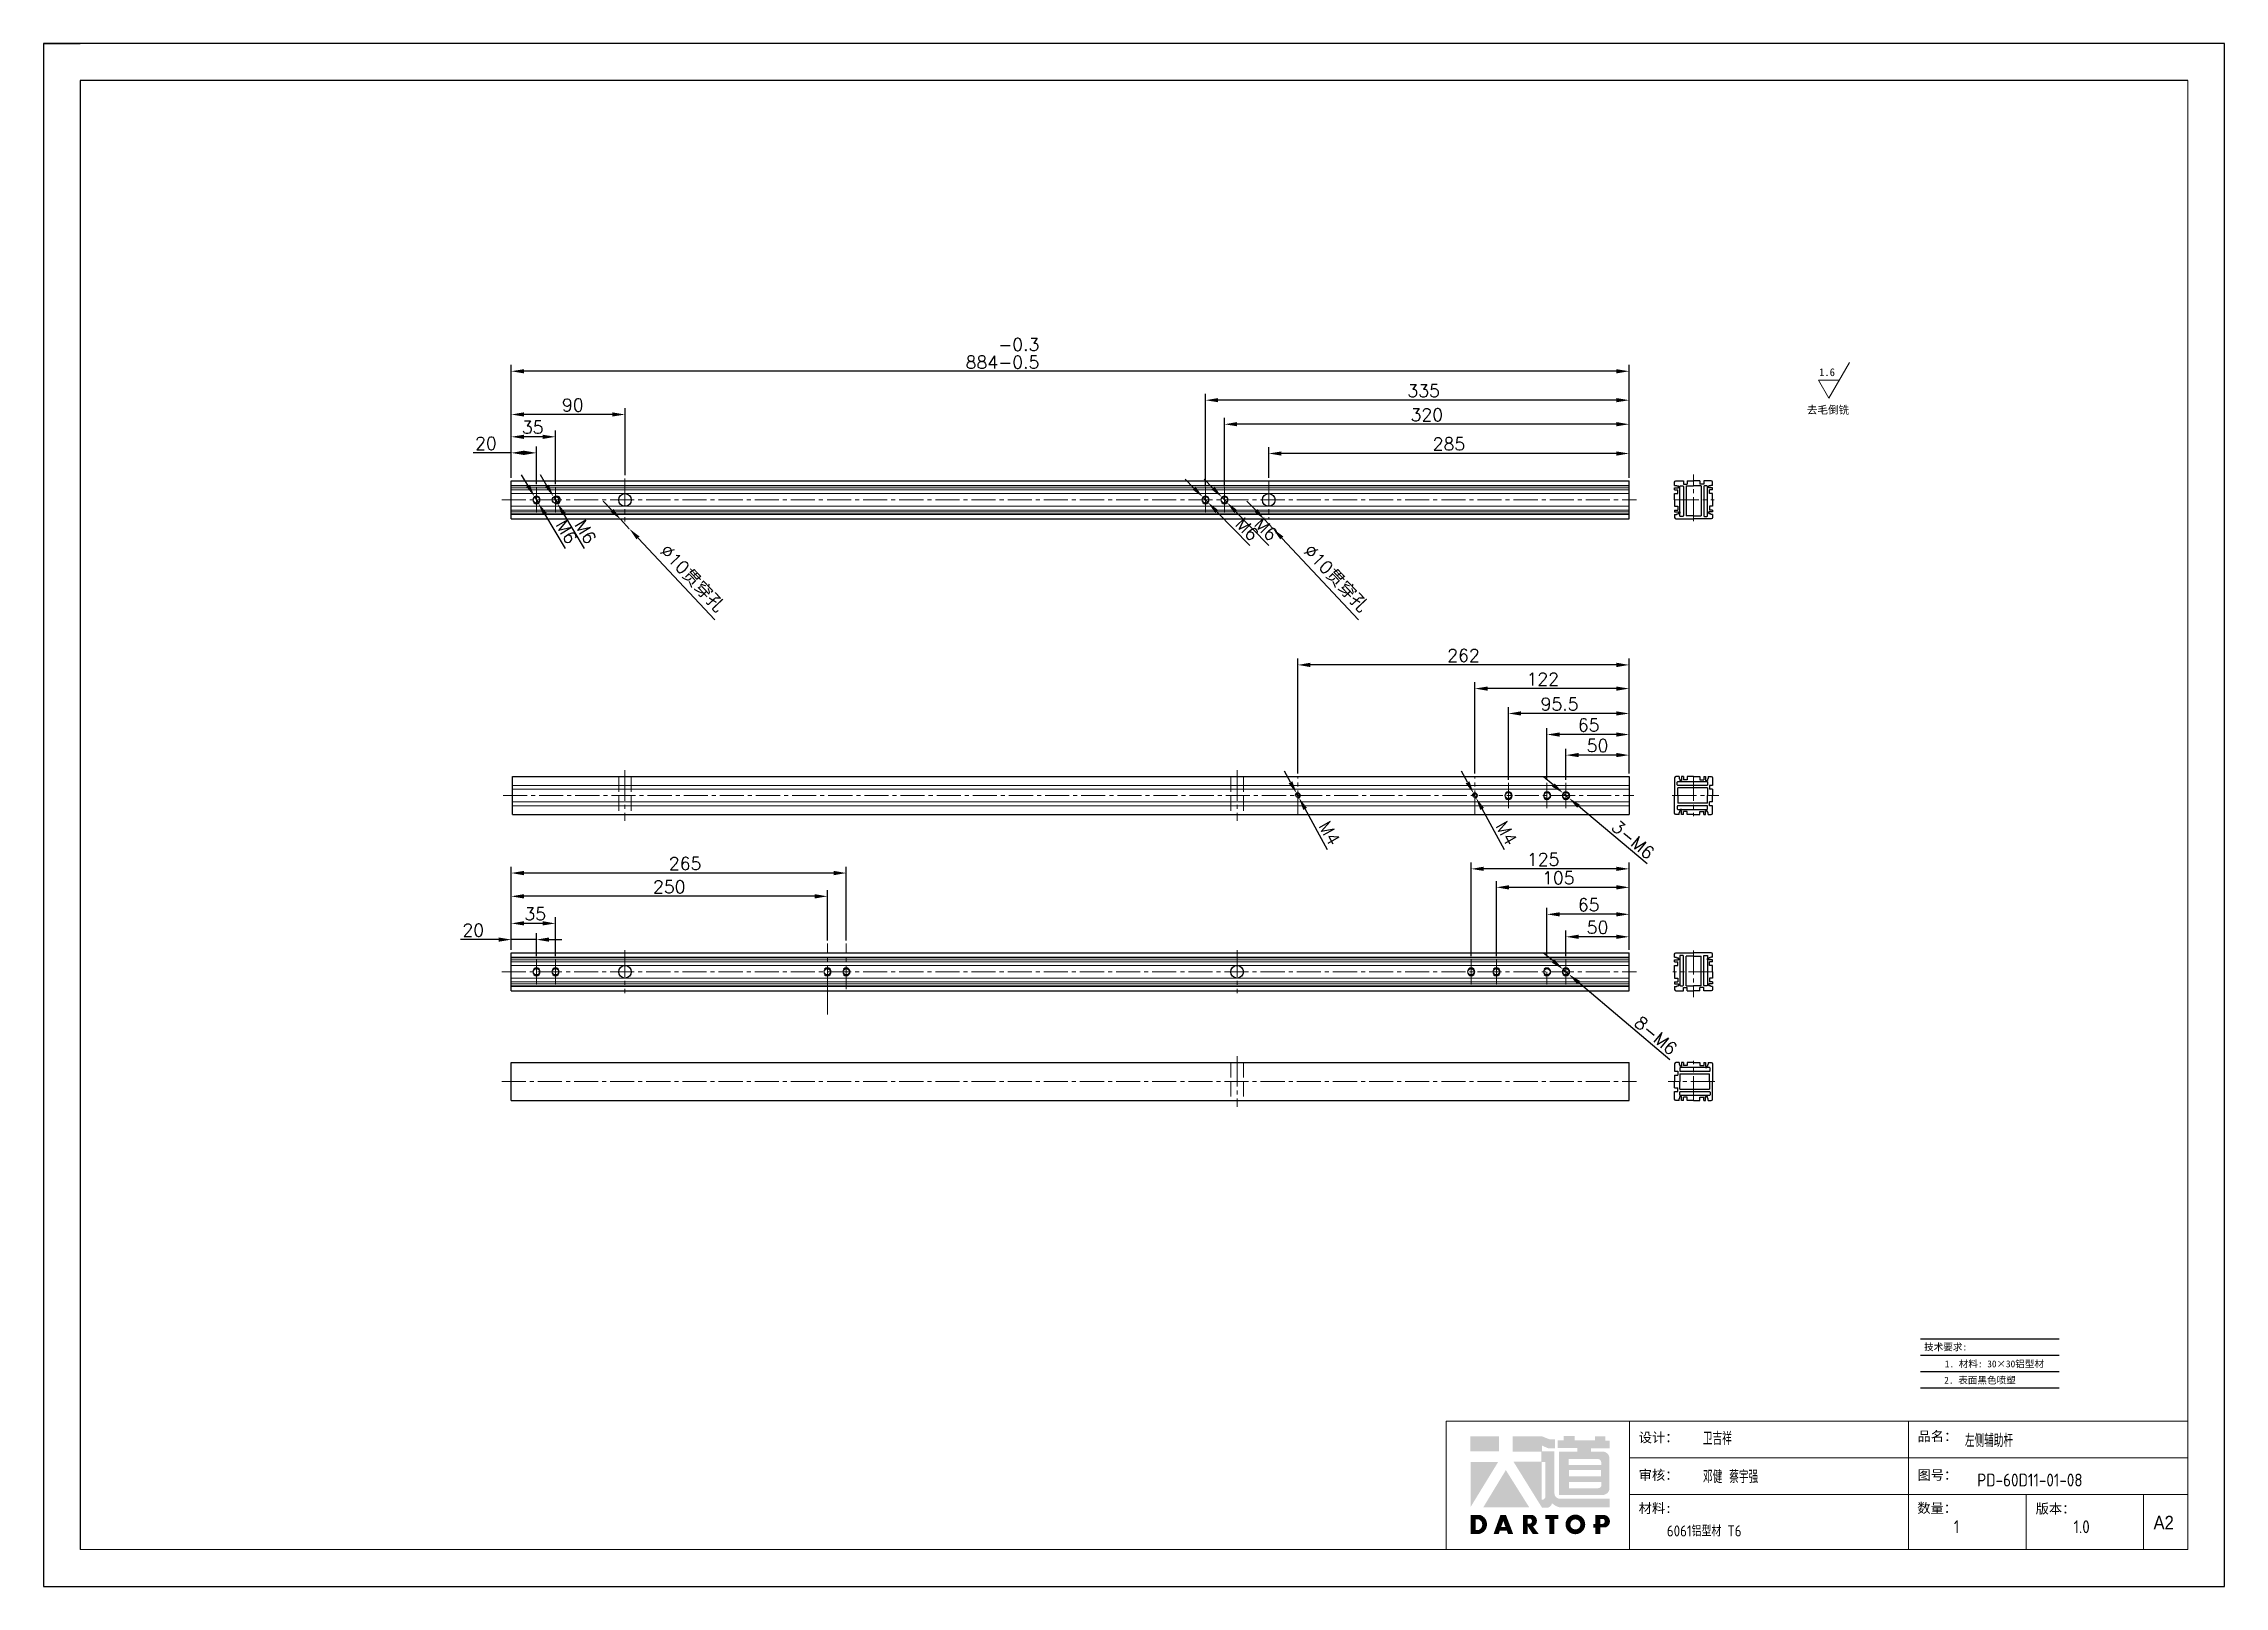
# Model space of a CAD drawing. Header units: millimetres. Extents: x -30327 to 34858, y 4015 to 75103.
# Drawn here: x 6938 to 8662, y 60062 to 61281 of the extents above; entities that cross this region are included whole.
import ezdxf
from ezdxf.enums import TextEntityAlignment as Align

# ---------------------------------------------------------------- set-up
doc = ezdxf.new("R2010")
doc.units = ezdxf.units.MM
doc.linetypes.add('ACAD_ISO02W100', pattern=[15, 12, -3])
doc.linetypes.add('CENTER2', pattern=[28.575, 19.05, -3.175, 3.175, -3.175])
doc.layers.add('A-TITLEBLOCK', color=7, linetype='Continuous', lineweight=18)
doc.layers.add('dim', color=2, linetype='Continuous', lineweight=9)
for name, color, linetype in [('green', 3, 'ACAD_ISO02W100'), ('print', 30, 'Continuous'), ('red', 1, 'CENTER2'), ('yellow', 2, 'Continuous')]:
    doc.layers.add(name, color=color, linetype=linetype)
doc.styles.add('GB', font='GBENOR.SHX', dxfattribs={"bigfont": 'gbcbig.shx'})
doc.styles.add('HZ', font='')
doc.styles.add('SLDTEXTSTYLE0', font='simfang.ttf', dxfattribs={"bigfont": 'bigfont'})
doc.styles.add('SLDTEXTSTYLE1', font='Gothic.ttf', dxfattribs={"width": 0.913})
doc.styles.get("Standard").update_dxf_attribs({"font": 'txt', "bigfont": 'gbcbig.shx'})
doc.styles.get('HZ').set_extended_font_data('SimSun')
doc.dimstyles.new('1-4', dxfattribs={"dimscale": 4, "dimtxt": 2.5, "dimasz": 2.5, "dimexe": 1.25, "dimexo": 0.625, "dimtad": 1, "dimdsep": 46, "dimtxsty": 'Standard', "dimcen": 2.5, "dimadec": 0, "dimazin": 0, "dimtfac": 1, "dimtmove": 0, "dimatfit": 3, "dimfxl": 0, "dimarcsym": 0})

msp = doc.modelspace()

# ---------------------------------------------------------------- texts
at = {"style": 'HZ'}
for s, height, p in [('技术要求:', 5.41769, (8441.8482, 60251.2179)), ('     1. 材料: 30×30铝型材  ', 5.417685, (8474.8919, 60237.8731)), ('    2. 表面黑色喷塑          ', 5.417685, (8480.0978, 60224.9738))]:
    msp.add_text(s, height=height, dxfattribs=at).set_placement(p, align=Align.MIDDLE_CENTER)
at = {"layer": 'yellow', "lineweight": 9, "style": 'HZ'}
for s, p in [('1.6', (8341.8426, 61018.5974)), ('去毛倒铣', (8332.155, 60988.7826))]:
    msp.add_text(s, height=6.12452, dxfattribs=at).set_placement(p)

# ---------------------------------------------------------------- blocks, each defined once
blk = doc.blocks.new('*D612')
at = {"layer": 'Defpoints', "color": 0, "transparency": 16777216}
for p in [(8141.6, 60575.4), (8191.6, 60562.7), (8141.6, 60557.7)]:
    blk.add_point(p, dxfattribs=at)
at = {"layer": 'yellow', "color": 0, "lineweight": -2, "transparency": 16777216}
for p, q in [((8141.6, 60560.2), (8141.6, 60580.4)), ((8191.6, 60565.2), (8191.6, 60580.4)), ((8181.6, 60575.4), (8151.6, 60575.4))]:
    blk.add_line(p, q, dxfattribs=at)
at = {"layer": 'yellow', "color": 0, "transparency": 16777216}
for points in [[(8151.6, 60577.1), (8151.6, 60573.8), (8141.6, 60575.4)], [(8181.6, 60577.1), (8181.6, 60573.8), (8191.6, 60575.4)]]:
    blk.add_solid(points, dxfattribs=at)
at = {"layer": 'yellow', "color": 0, "lineweight": 9, "transparency": 16777216, "insert": (8166.6, 60582.9), "char_height": 10, "attachment_point": 5}
blk.add_mtext('50', dxfattribs=at)
blk = doc.blocks.new('*D613')
at = {"layer": 'Defpoints', "color": 0, "transparency": 16777216}
for p in [(8139.3, 60549.7), (8143.9, 60545.8)]:
    blk.add_point(p, dxfattribs=at)
at = {"layer": 'yellow', "color": 0, "lineweight": -2, "transparency": 16777216}
for p, q in [((8131.7, 60556.1), (8124, 60562.6)), ((8139.3, 60549.7), (8143.9, 60545.8)), ((8223.8, 60478.2), (8151.5, 60539.3))]:
    blk.add_line(p, q, dxfattribs=at)
at = {"layer": 'yellow', "color": 0, "transparency": 16777216}
for points in [[(8132.7, 60557.4), (8130.6, 60554.9), (8139.3, 60549.7)], [(8152.6, 60540.6), (8150.4, 60538.1), (8143.9, 60545.8)]]:
    blk.add_solid(points, dxfattribs=at)
at = {"layer": 'yellow', "color": 0, "lineweight": 9, "transparency": 16777216, "insert": (8212.7, 60497.4), "char_height": 10, "attachment_point": 5, "rotation": 319.7862}
blk.add_mtext('8-M6', dxfattribs=at)
blk = doc.blocks.new('*D614')
at = {"layer": 'Defpoints', "color": 0, "transparency": 16777216}
for p in [(8139.3, 60689), (8143.9, 60685.1)]:
    blk.add_point(p, dxfattribs=at)
at = {"layer": 'yellow', "color": 0, "lineweight": -2, "transparency": 16777216}
for p, q in [((8131.6, 60695.4), (8124, 60701.8)), ((8139.3, 60689), (8143.9, 60685.1)), ((8205.8, 60633.1), (8151.5, 60678.7))]:
    blk.add_line(p, q, dxfattribs=at)
at = {"layer": 'yellow', "color": 0, "transparency": 16777216}
for points in [[(8132.7, 60696.7), (8130.6, 60694.1), (8139.3, 60689)], [(8152.6, 60679.9), (8150.5, 60677.4), (8143.9, 60685.1)]]:
    blk.add_solid(points, dxfattribs=at)
at = {"layer": 'yellow', "color": 0, "lineweight": 9, "transparency": 16777216, "insert": (8194.7, 60652.2), "char_height": 10, "attachment_point": 5, "rotation": 319.9498}
blk.add_mtext('3-M6', dxfattribs=at)
blk = doc.blocks.new('*D615')
at = {"layer": 'Defpoints', "color": 0, "transparency": 16777216}
for p in [(8068.6, 60688.8), (8070.5, 60685.3)]:
    blk.add_point(p, dxfattribs=at)
at = {"layer": 'yellow', "color": 0, "lineweight": -2, "transparency": 16777216}
for p, q in [((8063.8, 60697.5), (8059, 60706.3)), ((8068.6, 60688.8), (8070.5, 60685.3)), ((8093.1, 60644.2), (8075.4, 60676.5))]:
    blk.add_line(p, q, dxfattribs=at)
at = {"layer": 'yellow', "color": 0, "transparency": 16777216}
for points in [[(8065.3, 60698.3), (8062.3, 60696.7), (8068.6, 60688.8)], [(8076.8, 60677.3), (8073.9, 60675.7), (8070.5, 60685.3)]]:
    blk.add_solid(points, dxfattribs=at)
at = {"layer": 'yellow', "color": 0, "lineweight": 9, "transparency": 16777216, "insert": (8094.5, 60657.3), "char_height": 10, "attachment_point": 5, "rotation": 298.7752}
blk.add_mtext('M4', dxfattribs=at)
blk = doc.blocks.new('*D616')
at = {"layer": 'Defpoints', "color": 0, "transparency": 16777216}
for p in [(7869.5, 60922.9), (7873.7, 60918.6)]:
    blk.add_point(p, dxfattribs=at)
at = {"layer": 'yellow', "color": 0, "lineweight": -2, "transparency": 16777216}
for p, q in [((7862.5, 60930), (7855.6, 60937.2)), ((7869.5, 60922.9), (7873.7, 60918.6)), ((7906.6, 60884.6), (7880.6, 60911.4))]:
    blk.add_line(p, q, dxfattribs=at)
at = {"layer": 'yellow', "color": 0, "transparency": 16777216}
for points in [[(7863.7, 60931.2), (7861.3, 60928.9), (7869.5, 60922.9)], [(7881.8, 60912.6), (7879.4, 60910.2), (7873.7, 60918.6)]]:
    blk.add_solid(points, dxfattribs=at)
at = {"layer": 'yellow', "color": 0, "lineweight": 9, "transparency": 16777216, "insert": (7904.5, 60897.6), "char_height": 10, "attachment_point": 5, "rotation": 314.1363}
blk.add_mtext('M6', dxfattribs=at)
blk = doc.blocks.new('*D617')
at = {"layer": 'Defpoints', "color": 0, "transparency": 16777216}
for p in [(7326, 60923.3), (7329.1, 60918.1)]:
    blk.add_point(p, dxfattribs=at)
at = {"layer": 'yellow', "color": 0, "lineweight": -2, "transparency": 16777216}
for p, q in [((7320.9, 60931.9), (7315.8, 60940.5)), ((7326, 60923.3), (7329.1, 60918.1)), ((7350.5, 60882.4), (7334.2, 60909.6))]:
    blk.add_line(p, q, dxfattribs=at)
at = {"layer": 'yellow', "color": 0, "transparency": 16777216}
for points in [[(7322.4, 60932.7), (7319.5, 60931), (7326, 60923.3)], [(7335.7, 60910.4), (7332.8, 60908.7), (7329.1, 60918.1)]]:
    blk.add_solid(points, dxfattribs=at)
at = {"layer": 'yellow', "color": 0, "lineweight": 9, "transparency": 16777216, "insert": (7351.4, 60895.5), "char_height": 10, "attachment_point": 5, "rotation": 300.8139}
blk.add_mtext('M6', dxfattribs=at)
blk = doc.blocks.new('*D618')
at = {"layer": 'Defpoints', "color": 0, "transparency": 16777216}
for p in [(8141.6, 60719), (8191.6, 60702), (8141.6, 60697)]:
    blk.add_point(p, dxfattribs=at)
at = {"layer": 'yellow', "color": 0, "lineweight": -2, "transparency": 16777216}
for p, q in [((8141.6, 60699.5), (8141.6, 60724)), ((8181.6, 60719), (8151.6, 60719)), ((8191.6, 60704.5), (8191.6, 60724))]:
    blk.add_line(p, q, dxfattribs=at)
at = {"layer": 'yellow', "color": 0, "transparency": 16777216}
for points in [[(8151.6, 60720.7), (8151.6, 60717.4), (8141.6, 60719)], [(8181.6, 60720.7), (8181.6, 60717.4), (8191.6, 60719)]]:
    blk.add_solid(points, dxfattribs=at)
at = {"layer": 'yellow', "color": 0, "lineweight": 9, "transparency": 16777216, "insert": (8166.6, 60726.5), "char_height": 10, "attachment_point": 5}
blk.add_mtext('50', dxfattribs=at)
blk = doc.blocks.new('*D619')
at = {"layer": 'Defpoints', "color": 0, "transparency": 16777216}
for p in [(8069.6, 60771.6), (8069.6, 60702), (8191.6, 60702)]:
    blk.add_point(p, dxfattribs=at)
at = {"layer": 'yellow', "color": 0, "lineweight": -2, "transparency": 16777216}
for p, q in [((8069.6, 60704.5), (8069.6, 60776.6)), ((8181.6, 60771.6), (8079.6, 60771.6)), ((8191.6, 60704.5), (8191.6, 60776.6))]:
    blk.add_line(p, q, dxfattribs=at)
at = {"layer": 'yellow', "color": 0, "transparency": 16777216}
for points in [[(8079.6, 60773.2), (8079.6, 60769.9), (8069.6, 60771.6)], [(8181.6, 60773.2), (8181.6, 60769.9), (8191.6, 60771.6)]]:
    blk.add_solid(points, dxfattribs=at)
at = {"layer": 'yellow', "color": 0, "lineweight": 9, "transparency": 16777216, "insert": (8123.3, 60779.1), "char_height": 10, "attachment_point": 5}
blk.add_mtext('122', dxfattribs=at)
blk = doc.blocks.new('*D620')
at = {"layer": 'Defpoints', "color": 0, "transparency": 16777216}
for p in [(7929.6, 60790.3), (7929.6, 60702), (8191.6, 60702)]:
    blk.add_point(p, dxfattribs=at)
at = {"layer": 'yellow', "color": 0, "lineweight": -2, "transparency": 16777216}
for p, q in [((7929.6, 60704.5), (7929.6, 60795.3)), ((8181.6, 60790.3), (7939.6, 60790.3)), ((8191.6, 60704.5), (8191.6, 60795.3))]:
    blk.add_line(p, q, dxfattribs=at)
at = {"layer": 'yellow', "color": 0, "transparency": 16777216}
for points in [[(7939.6, 60792), (7939.6, 60788.6), (7929.6, 60790.3)], [(8181.6, 60792), (8181.6, 60788.6), (8191.6, 60790.3)]]:
    blk.add_solid(points, dxfattribs=at)
at = {"layer": 'yellow', "color": 0, "lineweight": 9, "transparency": 16777216, "insert": (8060.6, 60797.8), "char_height": 10, "attachment_point": 5}
blk.add_mtext('262', dxfattribs=at)
blk = doc.blocks.new('*D621')
at = {"layer": 'Defpoints', "color": 0, "transparency": 16777216}
for p in [(7906.6, 60957.4), (7906.6, 60935.7), (8191.6, 60936.3)]:
    blk.add_point(p, dxfattribs=at)
at = {"layer": 'yellow', "color": 0, "lineweight": -2, "transparency": 16777216}
for p, q in [((7906.6, 60938.2), (7906.6, 60962.4)), ((8191.6, 60938.8), (8191.6, 60962.4)), ((8181.6, 60957.4), (7916.6, 60957.4))]:
    blk.add_line(p, q, dxfattribs=at)
at = {"layer": 'yellow', "color": 0, "transparency": 16777216}
for points in [[(7916.6, 60959), (7916.6, 60955.7), (7906.6, 60957.4)], [(8181.6, 60959), (8181.6, 60955.7), (8191.6, 60957.4)]]:
    blk.add_solid(points, dxfattribs=at)
at = {"layer": 'yellow', "color": 0, "lineweight": 9, "transparency": 16777216, "insert": (8049.1, 60964.9), "char_height": 10, "attachment_point": 5}
blk.add_mtext('285', dxfattribs=at)
blk = doc.blocks.new('*D622')
at = {"layer": 'Defpoints', "color": 0, "transparency": 16777216}
for p in [(7871.6, 60980.5), (7871.6, 60928.7), (8191.6, 60936.3)]:
    blk.add_point(p, dxfattribs=at)
at = {"layer": 'yellow', "color": 0, "lineweight": -2, "transparency": 16777216}
for p, q in [((7871.6, 60931.2), (7871.6, 60985.5)), ((8181.6, 60980.5), (7881.6, 60980.5)), ((8191.6, 60938.8), (8191.6, 60985.5))]:
    blk.add_line(p, q, dxfattribs=at)
at = {"layer": 'yellow', "color": 0, "transparency": 16777216}
for points in [[(7881.6, 60982.2), (7881.6, 60978.9), (7871.6, 60980.5)], [(8181.6, 60982.2), (8181.6, 60978.9), (8191.6, 60980.5)]]:
    blk.add_solid(points, dxfattribs=at)
at = {"layer": 'yellow', "color": 0, "lineweight": 9, "transparency": 16777216, "insert": (8031.6, 60988), "char_height": 10, "attachment_point": 5}
blk.add_mtext('320', dxfattribs=at)
blk = doc.blocks.new('*D623')
at = {"layer": 'Defpoints', "color": 0, "transparency": 16777216}
for p in [(7307.6, 61022.4), (7307.6, 60935.7), (8191.6, 60935.7)]:
    blk.add_point(p, dxfattribs=at)
at = {"layer": 'yellow', "color": 0, "lineweight": -2, "transparency": 16777216}
for p, q in [((7307.6, 60938.2), (7307.6, 61027.4)), ((8191.6, 60938.2), (8191.6, 61027.4)), ((8181.6, 61022.4), (7317.6, 61022.4))]:
    blk.add_line(p, q, dxfattribs=at)
at = {"layer": 'yellow', "color": 0, "transparency": 16777216}
for points in [[(7317.6, 61024), (7317.6, 61020.7), (7307.6, 61022.4)], [(8181.6, 61024), (8181.6, 61020.7), (8191.6, 61022.4)]]:
    blk.add_solid(points, dxfattribs=at)
at = {"layer": 'yellow', "color": 0, "lineweight": 9, "transparency": 16777216, "insert": (7696.1, 61036.5), "char_height": 10, "attachment_point": 5}
blk.add_mtext('884\\S-0.3^ -0.5;', dxfattribs=at)
blk = doc.blocks.new('*D624')
at = {"layer": 'Defpoints', "color": 0, "transparency": 16777216}
for p in [(7307.6, 60957.9), (7307.6, 60935.7), (7327.6, 60930.7)]:
    blk.add_point(p, dxfattribs=at)
at = {"layer": 'yellow', "color": 0, "lineweight": -2, "transparency": 16777216}
for p, q in [((7307.6, 60957.9), (7277.6, 60957.9)), ((7307.6, 60938.2), (7307.6, 60962.9)), ((7327.6, 60933.2), (7327.6, 60962.9))]:
    blk.add_line(p, q, dxfattribs=at)
at = {"layer": 'yellow', "color": 0, "transparency": 16777216}
for points in [[(7317.6, 60959.6), (7317.6, 60956.2), (7307.6, 60957.9)], [(7317.6, 60959.6), (7317.6, 60956.2), (7327.6, 60957.9)]]:
    blk.add_solid(points, dxfattribs=at)
at = {"layer": 'yellow', "color": 0, "lineweight": 9, "transparency": 16777216, "insert": (7287.6, 60965.4), "char_height": 10, "attachment_point": 5}
blk.add_mtext('20', dxfattribs=at)
blk = doc.blocks.new('*D625')
at = {"layer": 'Defpoints', "color": 0, "transparency": 16777216}
for p in [(7307.6, 60988.2), (7307.6, 60937.7), (7397.6, 60937.7)]:
    blk.add_point(p, dxfattribs=at)
at = {"layer": 'yellow', "color": 0, "lineweight": -2, "transparency": 16777216}
for p, q in [((7307.6, 60940.2), (7307.6, 60993.2)), ((7397.6, 60940.2), (7397.6, 60993.2)), ((7387.6, 60988.2), (7317.6, 60988.2))]:
    blk.add_line(p, q, dxfattribs=at)
at = {"layer": 'yellow', "color": 0, "transparency": 16777216}
for points in [[(7317.6, 60989.9), (7317.6, 60986.6), (7307.6, 60988.2)], [(7387.6, 60989.9), (7387.6, 60986.6), (7397.6, 60988.2)]]:
    blk.add_solid(points, dxfattribs=at)
at = {"layer": 'yellow', "color": 0, "lineweight": 9, "transparency": 16777216, "insert": (7356.3, 60995.7), "char_height": 10, "attachment_point": 5}
blk.add_mtext('90', dxfattribs=at)
blk = doc.blocks.new('*D626')
at = {"layer": 'Defpoints', "color": 0, "transparency": 16777216}
for p in [(7307.6, 60573.2), (7307.6, 60562.7), (7327.6, 60557.7)]:
    blk.add_point(p, dxfattribs=at)
at = {"layer": 'yellow', "color": 0, "lineweight": -2, "transparency": 16777216}
for p, q in [((7297.6, 60573.2), (7267.6, 60573.2)), ((7307.6, 60565.2), (7307.6, 60578.2)), ((7327.6, 60573.2), (7307.6, 60573.2)), ((7327.6, 60560.2), (7327.6, 60578.2)), ((7337.6, 60573.2), (7347.6, 60573.2))]:
    blk.add_line(p, q, dxfattribs=at)
at = {"layer": 'yellow', "color": 0, "transparency": 16777216}
for points in [[(7297.6, 60574.9), (7297.6, 60571.5), (7307.6, 60573.2)], [(7337.6, 60574.9), (7337.6, 60571.5), (7327.6, 60573.2)]]:
    blk.add_solid(points, dxfattribs=at)
at = {"layer": 'yellow', "color": 0, "lineweight": 9, "transparency": 16777216, "insert": (7277.6, 60580.7), "char_height": 10, "attachment_point": 5}
blk.add_mtext('20', dxfattribs=at)
blk = doc.blocks.new('*D627')
at = {"layer": 'Defpoints', "color": 0, "transparency": 16777216}
for p in [(7307.6, 60607.4), (7307.6, 60563.4), (7557.6, 60570.1)]:
    blk.add_point(p, dxfattribs=at)
at = {"layer": 'yellow', "color": 0, "lineweight": -2, "transparency": 16777216}
for p, q in [((7307.6, 60565.9), (7307.6, 60612.4)), ((7547.6, 60607.4), (7317.6, 60607.4)), ((7557.6, 60572.6), (7557.6, 60612.4))]:
    blk.add_line(p, q, dxfattribs=at)
at = {"layer": 'yellow', "color": 0, "transparency": 16777216}
for points in [[(7317.6, 60609.1), (7317.6, 60605.7), (7307.6, 60607.4)], [(7547.6, 60609.1), (7547.6, 60605.7), (7557.6, 60607.4)]]:
    blk.add_solid(points, dxfattribs=at)
at = {"layer": 'yellow', "color": 0, "lineweight": 9, "transparency": 16777216, "insert": (7432.6, 60614.9), "char_height": 10, "attachment_point": 5}
blk.add_mtext('250', dxfattribs=at)
blk = doc.blocks.new('*D599')
at = {"layer": 'Defpoints', "color": 0, "transparency": 16777216}
for p in [(7394.2, 60905.2), (7401, 60897.9)]:
    blk.add_point(p, dxfattribs=at)
at = {"layer": 'dim', "color": 0, "lineweight": -2, "transparency": 16777216}
for p, q in [((7387.3, 60912.5), (7380.4, 60919.7)), ((7394.2, 60905.2), (7401, 60897.9)), ((7468.7, 60826), (7407.9, 60890.6))]:
    blk.add_line(p, q, dxfattribs=at)
at = {"layer": 'dim', "color": 0, "transparency": 16777216}
for points in [[(7388.5, 60913.6), (7386.1, 60911.3), (7394.2, 60905.2)], [(7409.1, 60891.8), (7406.7, 60889.5), (7401, 60897.9)]]:
    blk.add_solid(points, dxfattribs=at)
at = {"layer": 'dim', "color": 0, "transparency": 16777216, "insert": (7450.7, 60858.5), "char_height": 10, "attachment_point": 5, "rotation": 313.2914}
blk.add_mtext('∅10{\\fSimSun|b0|i0|c134|p2;贯穿孔}', dxfattribs=at)
blk = doc.blocks.new('*D600')
at = {"layer": 'Defpoints', "color": 0, "transparency": 16777216}
for p in [(7903.2, 60905.2), (7910, 60897.9)]:
    blk.add_point(p, dxfattribs=at)
at = {"layer": 'dim', "color": 0, "lineweight": -2, "transparency": 16777216}
for p, q in [((7896.3, 60912.5), (7889.4, 60919.7)), ((7903.2, 60905.2), (7910, 60897.9)), ((7977.7, 60826), (7916.9, 60890.6))]:
    blk.add_line(p, q, dxfattribs=at)
at = {"layer": 'dim', "color": 0, "transparency": 16777216}
for points in [[(7897.5, 60913.6), (7895.1, 60911.3), (7903.2, 60905.2)], [(7918.1, 60891.8), (7915.7, 60889.5), (7910, 60897.9)]]:
    blk.add_solid(points, dxfattribs=at)
at = {"layer": 'dim', "color": 0, "transparency": 16777216, "insert": (7959.7, 60858.5), "char_height": 10, "attachment_point": 5, "rotation": 313.2914}
blk.add_mtext('∅10{\\fSimSun|b0|i0|c134|p2;贯穿孔}', dxfattribs=at)
blk = doc.blocks.new('*D601')
at = {"layer": 'Defpoints', "color": 0, "transparency": 16777216}
for p in [(7928.6, 60688.8), (7930.5, 60685.3)]:
    blk.add_point(p, dxfattribs=at)
at = {"layer": 'yellow', "color": 0, "lineweight": -2, "transparency": 16777216}
for p, q in [((7923.8, 60697.5), (7919, 60706.3)), ((7928.6, 60688.8), (7930.5, 60685.3)), ((7953.1, 60644.2), (7935.4, 60676.5))]:
    blk.add_line(p, q, dxfattribs=at)
at = {"layer": 'yellow', "color": 0, "transparency": 16777216}
for points in [[(7925.3, 60698.3), (7922.3, 60696.7), (7928.6, 60688.8)], [(7936.8, 60677.3), (7933.9, 60675.7), (7930.5, 60685.3)]]:
    blk.add_solid(points, dxfattribs=at)
at = {"layer": 'yellow', "color": 0, "lineweight": 9, "transparency": 16777216, "insert": (7954.5, 60657.3), "char_height": 10, "attachment_point": 5, "rotation": 298.7752}
blk.add_mtext('M4', dxfattribs=at)
blk = doc.blocks.new('*D602')
at = {"layer": 'Defpoints', "color": 0, "transparency": 16777216}
for p in [(7341, 60923.3), (7344.1, 60918.1)]:
    blk.add_point(p, dxfattribs=at)
at = {"layer": 'yellow', "color": 0, "lineweight": -2, "transparency": 16777216}
for p, q in [((7335.9, 60931.9), (7330.8, 60940.5)), ((7341, 60923.3), (7344.1, 60918.1)), ((7365.5, 60882.4), (7349.2, 60909.6))]:
    blk.add_line(p, q, dxfattribs=at)
at = {"layer": 'yellow', "color": 0, "transparency": 16777216}
for points in [[(7337.4, 60932.7), (7334.5, 60931), (7341, 60923.3)], [(7350.7, 60910.4), (7347.8, 60908.7), (7344.1, 60918.1)]]:
    blk.add_solid(points, dxfattribs=at)
at = {"layer": 'yellow', "color": 0, "lineweight": 9, "transparency": 16777216, "insert": (7366.4, 60895.5), "char_height": 10, "attachment_point": 5, "rotation": 300.8139}
blk.add_mtext('M6', dxfattribs=at)
blk = doc.blocks.new('*D603')
at = {"layer": 'Defpoints', "color": 0, "transparency": 16777216}
for p in [(7307.6, 60970.6), (7307.6, 60935.7), (7342.6, 60930.7)]:
    blk.add_point(p, dxfattribs=at)
at = {"layer": 'yellow', "color": 0, "lineweight": -2, "transparency": 16777216}
for p, q in [((7307.6, 60938.2), (7307.6, 60975.6)), ((7342.6, 60933.2), (7342.6, 60975.6)), ((7332.6, 60970.6), (7317.6, 60970.6))]:
    blk.add_line(p, q, dxfattribs=at)
at = {"layer": 'yellow', "color": 0, "transparency": 16777216}
for points in [[(7317.6, 60972.2), (7317.6, 60968.9), (7307.6, 60970.6)], [(7332.6, 60972.2), (7332.6, 60968.9), (7342.6, 60970.6)]]:
    blk.add_solid(points, dxfattribs=at)
at = {"layer": 'yellow', "color": 0, "lineweight": 9, "transparency": 16777216, "insert": (7324.6, 60978.1), "char_height": 10, "attachment_point": 5}
blk.add_mtext('35', dxfattribs=at)
blk = doc.blocks.new('*D604')
at = {"layer": 'Defpoints', "color": 0, "transparency": 16777216}
for p in [(7854.5, 60922.9), (7858.7, 60918.6)]:
    blk.add_point(p, dxfattribs=at)
at = {"layer": 'yellow', "color": 0, "lineweight": -2, "transparency": 16777216}
for p, q in [((7847.5, 60930), (7840.6, 60937.2)), ((7854.5, 60922.9), (7858.7, 60918.6)), ((7891.6, 60884.6), (7865.6, 60911.4))]:
    blk.add_line(p, q, dxfattribs=at)
at = {"layer": 'yellow', "color": 0, "transparency": 16777216}
for points in [[(7848.7, 60931.2), (7846.3, 60928.9), (7854.5, 60922.9)], [(7866.8, 60912.6), (7864.4, 60910.2), (7858.7, 60918.6)]]:
    blk.add_solid(points, dxfattribs=at)
at = {"layer": 'yellow', "color": 0, "lineweight": 9, "transparency": 16777216, "insert": (7889.5, 60897.6), "char_height": 10, "attachment_point": 5, "rotation": 314.1363}
blk.add_mtext('M6', dxfattribs=at)
blk = doc.blocks.new('*D605')
at = {"layer": 'Defpoints', "color": 0, "transparency": 16777216}
for p in [(7856.6, 60999.5), (7856.6, 60928.7), (8191.6, 60936.3)]:
    blk.add_point(p, dxfattribs=at)
at = {"layer": 'yellow', "color": 0, "lineweight": -2, "transparency": 16777216}
for p, q in [((7856.6, 60931.2), (7856.6, 61004.5)), ((8181.6, 60999.5), (7866.6, 60999.5)), ((8191.6, 60938.8), (8191.6, 61004.5))]:
    blk.add_line(p, q, dxfattribs=at)
at = {"layer": 'yellow', "color": 0, "transparency": 16777216}
for points in [[(7866.6, 61001.2), (7866.6, 60997.9), (7856.6, 60999.5)], [(8181.6, 61001.2), (8181.6, 60997.9), (8191.6, 60999.5)]]:
    blk.add_solid(points, dxfattribs=at)
at = {"layer": 'yellow', "color": 0, "lineweight": 9, "transparency": 16777216, "insert": (8029.1, 61007), "char_height": 10, "attachment_point": 5}
blk.add_mtext('335', dxfattribs=at)
blk = doc.blocks.new('*D606')
at = {"layer": 'Defpoints', "color": 0, "transparency": 16777216}
for p in [(8126.6, 60593.2), (8191.6, 60562.7), (8126.6, 60557.7)]:
    blk.add_point(p, dxfattribs=at)
at = {"layer": 'yellow', "color": 0, "lineweight": -2, "transparency": 16777216}
for p, q in [((8126.6, 60560.2), (8126.6, 60598.2)), ((8191.6, 60565.2), (8191.6, 60598.2)), ((8181.6, 60593.2), (8136.6, 60593.2))]:
    blk.add_line(p, q, dxfattribs=at)
at = {"layer": 'yellow', "color": 0, "transparency": 16777216}
for points in [[(8136.6, 60594.8), (8136.6, 60591.5), (8126.6, 60593.2)], [(8181.6, 60594.8), (8181.6, 60591.5), (8191.6, 60593.2)]]:
    blk.add_solid(points, dxfattribs=at)
at = {"layer": 'yellow', "color": 0, "lineweight": 9, "transparency": 16777216, "insert": (8159.6, 60600.7), "char_height": 10, "attachment_point": 5}
blk.add_mtext('65', dxfattribs=at)
blk = doc.blocks.new('*D607')
at = {"layer": 'Defpoints', "color": 0, "transparency": 16777216}
for p in [(7307.6, 60586), (7307.6, 60562.7), (7342.6, 60557.7)]:
    blk.add_point(p, dxfattribs=at)
at = {"layer": 'yellow', "color": 0, "lineweight": -2, "transparency": 16777216}
for p, q in [((7307.6, 60565.2), (7307.6, 60591)), ((7332.6, 60586), (7317.6, 60586)), ((7342.6, 60560.2), (7342.6, 60591))]:
    blk.add_line(p, q, dxfattribs=at)
at = {"layer": 'yellow', "color": 0, "transparency": 16777216}
for points in [[(7317.6, 60587.7), (7317.6, 60584.4), (7307.6, 60586)], [(7332.6, 60587.7), (7332.6, 60584.4), (7342.6, 60586)]]:
    blk.add_solid(points, dxfattribs=at)
at = {"layer": 'yellow', "color": 0, "lineweight": 9, "transparency": 16777216, "insert": (7326.6, 60593.5), "char_height": 10, "attachment_point": 5}
blk.add_mtext('35', dxfattribs=at)
blk = doc.blocks.new('*D608')
at = {"layer": 'Defpoints', "color": 0, "transparency": 16777216}
for p in [(7307.6, 60625.8), (7307.6, 60563.4), (7572.6, 60570.1)]:
    blk.add_point(p, dxfattribs=at)
at = {"layer": 'yellow', "color": 0, "lineweight": -2, "transparency": 16777216}
for p, q in [((7307.6, 60565.9), (7307.6, 60630.8)), ((7572.6, 60572.6), (7572.6, 60630.8)), ((7562.6, 60625.8), (7317.6, 60625.8))]:
    blk.add_line(p, q, dxfattribs=at)
at = {"layer": 'yellow', "color": 0, "transparency": 16777216}
for points in [[(7317.6, 60627.5), (7317.6, 60624.1), (7307.6, 60625.8)], [(7562.6, 60627.5), (7562.6, 60624.1), (7572.6, 60625.8)]]:
    blk.add_solid(points, dxfattribs=at)
at = {"layer": 'yellow', "color": 0, "lineweight": 9, "transparency": 16777216, "insert": (7445.1, 60633.3), "char_height": 10, "attachment_point": 5}
blk.add_mtext('265', dxfattribs=at)
blk = doc.blocks.new('*D609')
at = {"layer": 'Defpoints', "color": 0, "transparency": 16777216}
for p in [(8126.6, 60735.3), (8191.6, 60702), (8126.6, 60697)]:
    blk.add_point(p, dxfattribs=at)
at = {"layer": 'yellow', "color": 0, "lineweight": -2, "transparency": 16777216}
for p, q in [((8126.6, 60699.5), (8126.6, 60740.3)), ((8181.6, 60735.3), (8136.6, 60735.3)), ((8191.6, 60704.5), (8191.6, 60740.3))]:
    blk.add_line(p, q, dxfattribs=at)
at = {"layer": 'yellow', "color": 0, "transparency": 16777216}
for points in [[(8136.6, 60736.9), (8136.6, 60733.6), (8126.6, 60735.3)], [(8181.6, 60736.9), (8181.6, 60733.6), (8191.6, 60735.3)]]:
    blk.add_solid(points, dxfattribs=at)
at = {"layer": 'yellow', "color": 0, "lineweight": 9, "transparency": 16777216, "insert": (8159.6, 60742.8), "char_height": 10, "attachment_point": 5}
blk.add_mtext('65', dxfattribs=at)
blk = doc.blocks.new('*D610')
at = {"layer": 'Defpoints', "color": 0, "transparency": 16777216}
for p in [(8086.6, 60614.5), (8191.6, 60565.2), (8086.6, 60557.7)]:
    blk.add_point(p, dxfattribs=at)
at = {"layer": 'yellow', "color": 0, "lineweight": -2, "transparency": 16777216}
for p, q in [((8086.6, 60560.2), (8086.6, 60619.5)), ((8181.6, 60614.5), (8096.6, 60614.5)), ((8191.6, 60567.7), (8191.6, 60619.5))]:
    blk.add_line(p, q, dxfattribs=at)
at = {"layer": 'yellow', "color": 0, "transparency": 16777216}
for points in [[(8096.6, 60616.2), (8096.6, 60612.8), (8086.6, 60614.5)], [(8181.6, 60616.2), (8181.6, 60612.8), (8191.6, 60614.5)]]:
    blk.add_solid(points, dxfattribs=at)
at = {"layer": 'yellow', "color": 0, "lineweight": 9, "transparency": 16777216, "insert": (8135.6, 60622), "char_height": 10, "attachment_point": 5}
blk.add_mtext('105', dxfattribs=at)
blk = doc.blocks.new('*D611')
at = {"layer": 'Defpoints', "color": 0, "transparency": 16777216}
for p in [(8066.6, 60629.1), (8191.6, 60562.7), (8066.6, 60557.7)]:
    blk.add_point(p, dxfattribs=at)
at = {"layer": 'yellow', "color": 0, "lineweight": -2, "transparency": 16777216}
for p, q in [((8066.6, 60560.2), (8066.6, 60634.1)), ((8191.6, 60565.2), (8191.6, 60634.1)), ((8181.6, 60629.1), (8076.6, 60629.1))]:
    blk.add_line(p, q, dxfattribs=at)
at = {"layer": 'yellow', "color": 0, "transparency": 16777216}
for points in [[(8076.6, 60630.8), (8076.6, 60627.5), (8066.6, 60629.1)], [(8181.6, 60630.8), (8181.6, 60627.5), (8191.6, 60629.1)]]:
    blk.add_solid(points, dxfattribs=at)
at = {"layer": 'yellow', "color": 0, "lineweight": 9, "transparency": 16777216, "insert": (8123.6, 60636.6), "char_height": 10, "attachment_point": 5}
blk.add_mtext('125', dxfattribs=at)
blk = doc.blocks.new('*D1057')
at = {"layer": 'Defpoints', "color": 0, "transparency": 16777216}
for p in [(8096.1, 60751.9), (8191.6, 60702), (8096.1, 60697)]:
    blk.add_point(p, dxfattribs=at)
at = {"layer": 'yellow', "color": 0, "lineweight": -2, "transparency": 16777216}
for p, q in [((8096.1, 60699.5), (8096.1, 60756.9)), ((8181.6, 60751.9), (8106.1, 60751.9)), ((8191.6, 60704.5), (8191.6, 60756.9))]:
    blk.add_line(p, q, dxfattribs=at)
at = {"layer": 'yellow', "color": 0, "transparency": 16777216}
for points in [[(8106.1, 60753.6), (8106.1, 60750.3), (8096.1, 60751.9)], [(8181.6, 60753.6), (8181.6, 60750.3), (8191.6, 60751.9)]]:
    blk.add_solid(points, dxfattribs=at)
at = {"layer": 'yellow', "color": 0, "lineweight": 9, "transparency": 16777216, "insert": (8136.6, 60759.4), "char_height": 10, "attachment_point": 5}
blk.add_mtext('95.5', dxfattribs=at)
blk = doc.blocks.new('Dartop Logo')
at = {"true_color": 0xc40018}
h = blk.add_hatch(color=12, dxfattribs=at)
h.set_gradient(color1=(196, 0, 24), color2=(196, 0, 24), tint=1)
h.paths.add_polyline_path([(30.39, -3.87), (33.08, -5.04), (35.99, -5.04), (35.99, -1.19), (33.59, -1.19), (30.46, 0.05), (17.94, 0.05), (17.94, -6.46), (30.12, -6.46), (30.12, -6.59), (30.12, -10.75), (18.31, -10.75), (30.46, -30.31), (32.87, -30.31, 0.279375), (34.63, -28.6), (34.63, -28.51), (34.84, -28.51, 0.143145), (38.15, -30.2), (59.27, -30.2), (59.27, -26.49), (38.06, -26.49, -0.414214), (35.75, -24.18), (35.75, -6.26), (30.39, -6.26)])
h.paths.add_polyline_path([(30.25, -10.84), (31.8, -10.84), (31.8, -26.02, -0.088936), (30.9, -26.94), (30.24, -26.94)], flags=16)
h = blk.add_hatch(color=12, dxfattribs=at)
h.set_gradient(color1=(196, 0, 24), color2=(196, 0, 24), tint=1)
h.paths.add_polyline_path([(59.24, -1.73), (57.36, -1.73), (57.36, 0.06), (53.06, 0.06), (53.06, -1.64), (44.29, -1.64), (44.29, 0.15), (39.7, 0.15), (39.7, -1.67), (37.16, -1.67), (37.16, -4.97), (45.54, -4.97), (45.54, -6.42), (37.73, -6.42), (37.73, -24.88), (56.26, -24.88, 0.414214), (59.15, -21.99), (59.15, -9.35, 0.414214), (56.26, -6.46), (51.36, -6.46), (51.36, -5.03), (59.24, -5.03)])
h.paths.add_polyline_path([(54.21, -9.59, -0.414214), (55.66, -11.04), (55.66, -12.1), (41.79, -12.1), (41.79, -9.59)], flags=16)
h.paths.add_polyline_path([(55.57, -14.33), (55.57, -17.01), (41.88, -17.01), (41.88, -14.33)], flags=16)
h.paths.add_polyline_path([(55.75, -19.43), (55.75, -20.57, -0.414214), (54.3, -22.02), (41.88, -22.02), (41.88, -19.43)], flags=16)
h = blk.add_hatch(color=12, dxfattribs=at)
h.set_gradient(color1=(196, 0, 24), color2=(196, 0, 24), tint=1)
h.paths.add_polyline_path([(12.18, 0), (0, 0), (0, -6.37), (12.18, -6.37)])
h = blk.add_hatch(color=12, dxfattribs=at)
h.set_gradient(color1=(196, 0, 24), color2=(196, 0, 24), tint=1)
h.paths.add_polyline_path([(11.79, -10.83), (0.03, -10.83), (0.03, -30.03)])
h = blk.add_hatch(color=12, dxfattribs=at)
h.set_gradient(color1=(196, 0, 24), color2=(196, 0, 24), tint=1)
h.paths.add_polyline_path([(15.05, -14.31), (5.44, -30.15), (25.01, -30.15)])
at = {"true_color": 0x646464}
h = blk.add_hatch(color=251, dxfattribs=at)
h.set_gradient(color1=(100, 100, 100), color2=(100, 100, 100), tint=1)
h.paths.add_polyline_path([(4.15, -33.43), (0.11, -33.43), (0.11, -41.5), (3.51, -41.5, 0.793016)])
h.paths.add_polyline_path([(3.57, -39.73), (2.16, -39.73), (2.16, -35.19), (3.42, -35.19, -0.671361)], flags=16)
h = blk.add_hatch(color=251, dxfattribs=at)
h.set_gradient(color1=(100, 100, 100), color2=(100, 100, 100), tint=1)
h.paths.add_polyline_path([(15.08, -33.36), (12.78, -33.36), (9.82, -41.51), (12, -41.51), (12.51, -40.06), (15.46, -40.06), (15.99, -41.52), (18.19, -41.52)])
h.paths.add_polyline_path([(14.9, -38.51), (13.07, -38.51), (13.97, -35.95)], flags=16)
h = blk.add_hatch(color=251, dxfattribs=at)
h.set_gradient(color1=(100, 100, 100), color2=(100, 100, 100), tint=1)
h.paths.add_polyline_path([(26.27, -33.36), (22.3, -33.36), (22.3, -41.51), (24.4, -41.51), (24.4, -38.28), (26.55, -41.54), (29.09, -41.54), (26.61, -38.3, 0.744055)])
h.paths.add_polyline_path([(24.38, -37.08), (24.38, -34.94), (25.32, -34.94, -0.796809), (25.3, -37.08)], flags=16)
h = blk.add_hatch(color=251, dxfattribs=at)
h.set_gradient(color1=(100, 100, 100), color2=(100, 100, 100), tint=1)
h.paths.add_polyline_path([(37.44, -33.4), (31.88, -33.4), (31.88, -35.16), (33.61, -35.16), (33.61, -41.52), (35.69, -41.52), (35.69, -35.16), (37.44, -35.16)])
h = blk.add_hatch(color=251, dxfattribs=at)
h.set_gradient(color1=(100, 100, 100), color2=(100, 100, 100), tint=1)
h.paths.add_polyline_path([(40.46, -37.41, 1), (48.83, -37.41, 1)])
h.paths.add_polyline_path([(46.8, -37.41, -1), (42.5, -37.41, -1)], flags=16)
h = blk.add_hatch(color=251, dxfattribs=at)
h.set_gradient(color1=(100, 100, 100), color2=(100, 100, 100), tint=1)
h.paths.add_polyline_path([(56.85, -33.38), (56.73, -33.38), (53.19, -33.38), (53.19, -37.19), (52.26, -37.19), (52.26, -38.73), (53.18, -38.73), (53.18, -41.5), (55.24, -41.5), (55.24, -38.72), (57.51, -38.72, 0.812304)])
h.paths.add_polyline_path([(55.21, -37.18), (55.21, -35.05), (56.39, -35.05, -0.778213), (56.27, -37.18)], flags=16)
blk = doc.blocks.new('DT-A2-TITLE')
for p, q in [((594, 420), (0, 420)), ((0, 420), (0, 420)), ((0, 420), (0, 0)), ((0, 420), (10, 420)), ((594, 0), (594, 420)), ((10, 410), (10, 10)), ((584, 410), (10, 410))]:
    blk.add_line(p, q)
at = {"layer": 'A-TITLEBLOCK', "color": 7}
for p, q in [((584, 410), (584, 10)), ((594, 0), (594, 297)), ((382, 10), (382, 45)), ((584, 45), (382, 45)), ((432, 45), (432, 10)), ((508, 45), (508, 10)), ((584, 35), (432, 35)), ((432, 25), (584.08, 25)), ((540, 10), (540, 25)), ((572, 10), (572, 25)), ((10, 10), (584, 10)), ((0, 0), (594, 0))]:
    blk.add_line(p, q, dxfattribs=at)
at = {"layer": 'A-TITLEBLOCK', "xscale": 0.6400000000000001, "yscale": 0.6400000000000001, "zscale": 0.6400000000000001}
blk.add_blockref('Dartop Logo', (388.65, 40.81), dxfattribs=at)
at = {"style": 'GB'}
for tag, p, height in [('#设计', (451.96, 38.52), 3.5), ('#品名', (523.32, 37.95), 3.5), ('#审核', (451.99, 28.1), 3.5), ('#图号', (526.67, 27.2), 3.5), ('#数量', (520.33, 14.51), 3.5), ('#版本', (552.92, 14.47), 3.5), ('#材料说明', (442.15, 13.59), 3)]:
    blk.add_attdef(tag, p, '', height=height, dxfattribs=at)
at = {"layer": 'A-TITLEBLOCK', "color": 7, "attachment_point": 1}
for s, insert, char_height, style in [('设计：', (434.47, 41.87), 2.646, 'SLDTEXTSTYLE0'), ('品名：', (510.43, 42.19), 2.646, 'SLDTEXTSTYLE0'), ('审核：', (434.47, 31.64), 2.646, 'SLDTEXTSTYLE0'), ('图号：', (510.4, 31.66), 2.646, 'SLDTEXTSTYLE0'), ('材料:', (434.47, 22.62), 2.646, 'SLDTEXTSTYLE0'), ('数量：', (510.35, 22.64), 2.646, 'SLDTEXTSTYLE0'), ('版本：', (542.59, 22.48), 2.646, 'SLDTEXTSTYLE0'), ('A2', (574.7, 19.21), 3.704, 'SLDTEXTSTYLE1')]:
    blk.add_mtext(s, dxfattribs=dict(at, insert=insert, char_height=char_height, style=style))

# ---------------------------------------------------------------- dimensions: what is measured, and where the dimension line sits
at = {"layer": 'dim'}
for p1, p2, picture, middle in [((7394.1523, 60905.1807), (7401.0094, 60897.902), '*D599', (7444.038, 60852.2274)), ((7903.1523, 60905.1807), (7910.0094, 60897.902), '*D600', (7953.038, 60852.2274))]:
    dim = msp.add_diameter_dim_2p(p1=p1, p2=p2, text='<>{\\fSimSun|b0|i0|c134|p2;贯穿孔}', dimstyle='1-4', dxfattribs=at)
    dim.commit()
    dim.dimension.update_dxf_attribs({"geometry": picture, "text_midpoint": middle, "dimtype": 163})
at = {"layer": 'yellow', "lineweight": 9}
dim = msp.add_linear_dim(base=(7307.5808, 61022.3586), p1=(8191.5808, 60935.7199), p2=(7307.5808, 60935.7199), angle=180, dimstyle='1-4', override={"dimgap": 0.625, "dimtol": 1, "dimlim": 0, "dimtp": -0.3, "dimtm": 0.5}, dxfattribs=at)
dim.commit()
dim.dimension.update_dxf_attribs({"geometry": '*D623', "text_midpoint": (7696.0808, 61022.3586), "dimtype": 160})
for base, p1, p2, picture, middle in [((7856.5808, 60999.5305), (8191.5808, 60936.3449), (7856.5808, 60928.7199), '*D605', (8029.0808, 60999.5305)), ((7307.5808, 60988.243), (7397.5808, 60937.7199), (7307.5808, 60937.7199), '*D625', (7356.3276, 60988.243)), ((7307.5808, 60970.5574), (7342.5808, 60930.7199), (7307.5808, 60935.7199), '*D603', (7324.5808, 60970.5574)), ((8069.5808, 60771.553), (8191.5808, 60702.0273), (8069.5808, 60702.0273), '*D619', (8123.3308, 60771.553)), ((8096.0808, 60751.9461), (8191.5808, 60702.0273), (8096.0808, 60697.0273), '*D1057', (8136.5808, 60751.9461)), ((8126.5808, 60735.2793), (8191.5808, 60702.0273), (8126.5808, 60697.0273), '*D609', (8159.5808, 60735.2793)), ((7307.5808, 60625.8125), (7572.5808, 60570.0899), (7307.5808, 60563.3605), '*D608', (7445.0808, 60625.8125)), ((8066.5808, 60629.1175), (8191.5808, 60562.7355), (8066.5808, 60557.7355), '*D611', (8123.5808, 60629.1175)), ((8086.5808, 60614.4879), (8191.5808, 60565.2355), (8086.5808, 60557.7355), '*D610', (8135.5808, 60614.4879)), ((7307.5808, 60586.0236), (7342.5808, 60557.7355), (7307.5808, 60562.7355), '*D607', (7326.5808, 60586.0236)), ((8126.5808, 60593.1647), (8191.5808, 60562.7355), (8126.5808, 60557.7355), '*D606', (8159.5808, 60593.1647)), ((7307.5808, 60573.2085), (7327.5808, 60557.7355), (7307.5808, 60562.7355), '*D626', (7277.5808, 60573.2085))]:
    dim = msp.add_linear_dim(base=base, p1=p1, p2=p2, angle=180, dimstyle='1-4', dxfattribs=at)
    dim.commit()
    dim.dimension.update_dxf_attribs({"geometry": picture, "text_midpoint": middle, "dimtype": 160})
for base, p1, p2, picture, middle in [((7871.5808, 60980.524), (8191.5808, 60936.3449), (7871.5808, 60928.7199), '*D622', (8031.5808, 60988.024)), ((7307.5808, 60957.8876), (7327.5808, 60930.7199), (7307.5808, 60935.7199), '*D624', (7287.5808, 60965.3876)), ((7906.5808, 60957.3511), (8191.5808, 60936.3449), (7906.5808, 60935.7199), '*D621', (8049.0808, 60964.8511)), ((7929.5808, 60790.2946), (8191.5808, 60702.0273), (7929.5808, 60702.0273), '*D620', (8060.5808, 60797.7946)), ((8141.5808, 60719.0199), (8191.5808, 60702.0273), (8141.5808, 60697.0273), '*D618', (8166.5808, 60726.5199)), ((7307.5808, 60607.3994), (7557.5808, 60570.0899), (7307.5808, 60563.3605), '*D627', (7432.5808, 60614.8994)), ((8141.5808, 60575.4199), (8191.5808, 60562.7355), (8141.5808, 60557.7355), '*D612', (8166.5808, 60582.9199))]:
    dim = msp.add_linear_dim(base=base, p1=p1, p2=p2, angle=180, dimstyle='1-4', dxfattribs=at)
    dim.commit()
    dim.dimension.update_dxf_attribs({"geometry": picture, "text_midpoint": middle})
for p1, p2, picture, middle in [((7326.0441, 60923.2964), (7329.1176, 60918.1434), '*D617', (7351.3533, 60895.5045)), ((7341.0441, 60923.2964), (7344.1176, 60918.1434), '*D602', (7366.3533, 60895.5045))]:
    dim = msp.add_diameter_dim_2p(p1=p1, p2=p2, text='M6', dimstyle='1-4', dxfattribs=at)
    dim.commit()
    dim.dimension.update_dxf_attribs({"geometry": picture, "text_midpoint": middle})
for p1, p2, text, picture, middle in [((7854.4917, 60922.873), (7858.6699, 60918.5668), 'M6', '*D604', (7884.0768, 60892.3822)), ((7869.4917, 60922.873), (7873.6699, 60918.5668), 'M6', '*D616', (7899.0768, 60892.3822)), ((7928.6181, 60688.7803), (7930.5436, 60685.2743), 'M4', '*D601', (7947.8763, 60653.7138)), ((8068.6181, 60688.7803), (8070.5436, 60685.2743), 'M4', '*D615', (8087.8763, 60653.7138)), ((8139.2844, 60688.9577), (8143.8773, 60685.0969), '3-M6', '*D614', (8189.8366, 60646.4638)), ((8139.2899, 60549.6724), (8143.8718, 60545.7985), '8-M6', '*D613', (8207.8918, 60491.6709))]:
    dim = msp.add_diameter_dim_2p(p1=p1, p2=p2, text=text, dimstyle='1-4', dxfattribs=at)
    dim.commit()
    dim.dimension.update_dxf_attribs({"geometry": picture, "text_midpoint": middle, "dimtype": 163})

# ---------------------------------------------------------------- linework, layer by layer
for p, q in [((7307.5808, 60935.7199), (8191.5808, 60935.7199)), ((7307.5808, 60905.7199), (7307.5808, 60935.7199)), ((8191.5808, 60905.7199), (8191.5808, 60935.7199)), ((8227.5801, 60932.2256), (8229.0801, 60932.2256)), ((8227.5801, 60928.7256), (8227.5801, 60930.2256)), ((8227.5801, 60930.2256), (8230.5801, 60930.2256)), ((8227.5801, 60928.7256), (8230.0801, 60928.7256)), ((8227.5801, 60920.7256), (8227.5801, 60925.7256)), ((8227.5801, 60925.7256), (8230.0801, 60925.7256)), ((8230.0801, 60931.7256), (8230.5801, 60931.7256)), ((8230.0801, 60925.7256), (8230.0801, 60928.7256)), ((8230.5801, 60930.2256), (8230.5801, 60931.7256)), ((8231.5801, 60930.2256), (8231.5801, 60931.2256)), ((8234.5801, 60933.2256), (8237.5801, 60933.2256)), ((8236.5801, 60931.7256), (8237.5801, 60931.7256)), ((8237.5801, 60935.7256), (8242.5801, 60935.7256)), ((8237.5801, 60931.7256), (8242.5801, 60931.7256)), ((8247.5801, 60935.7256), (8242.5801, 60935.7256)), ((8247.5801, 60931.7256), (8242.5801, 60931.7256)), ((8250.5801, 60933.2256), (8247.5801, 60933.2256)), ((8248.5801, 60931.7256), (8247.5801, 60931.7256)), ((8253.5801, 60930.2256), (8253.5801, 60931.2256)), ((8255.0801, 60931.7256), (8254.5801, 60931.7256)), ((8254.5801, 60930.2256), (8254.5801, 60931.7256)), ((8257.5801, 60930.2256), (8254.5801, 60930.2256)), ((8257.5801, 60928.7256), (8255.0801, 60928.7256)), ((8255.0801, 60925.7256), (8255.0801, 60928.7256)), ((8257.5801, 60925.7256), (8255.0801, 60925.7256)), ((8257.5801, 60932.2256), (8256.0801, 60932.2256)), ((8257.5801, 60928.7256), (8257.5801, 60930.2256)), ((8257.5801, 60920.7256), (8257.5801, 60925.7256)), ((8227.5801, 60920.7256), (8227.5801, 60915.7256)), ((8227.5801, 60915.7256), (8230.0801, 60915.7256)), ((8227.5801, 60912.7256), (8227.5801, 60911.2256)), ((8227.5801, 60912.7256), (8230.0801, 60912.7256)), ((8227.5801, 60911.2256), (8230.5801, 60911.2256)), ((8227.5801, 60909.2256), (8229.0801, 60909.2256)), ((8230.0801, 60915.7256), (8230.0801, 60912.7256)), ((8230.0801, 60909.7256), (8230.5801, 60909.7256)), ((8230.5801, 60911.2256), (8230.5801, 60909.7256)), ((8231.5801, 60911.2256), (8231.5801, 60910.2256)), ((8242.5801, 60908.2256), (8236.5801, 60908.2256)), ((8242.5801, 60908.2256), (8248.5801, 60908.2256)), ((8253.5801, 60911.2256), (8253.5801, 60910.2256)), ((8257.5801, 60911.2256), (8254.5801, 60911.2256)), ((8254.5801, 60911.2256), (8254.5801, 60909.7256)), ((8255.0801, 60909.7256), (8254.5801, 60909.7256)), ((8255.0801, 60915.7256), (8255.0801, 60912.7256)), ((8257.5801, 60915.7256), (8255.0801, 60915.7256)), ((8257.5801, 60912.7256), (8255.0801, 60912.7256)), ((8257.5801, 60909.2256), (8256.0801, 60909.2256)), ((8257.5801, 60920.7256), (8257.5801, 60915.7256)), ((8257.5801, 60912.7256), (8257.5801, 60911.2256)), ((7307.5808, 60905.7199), (8191.5808, 60905.7199)), ((7308.5819, 60702.0273), (8191.5808, 60702.0273)), ((7308.5819, 60672.0273), (7308.5819, 60702.0273)), ((8191.5808, 60702.0273), (8191.5808, 60672.0273)), ((8231.0801, 60702.0273), (8231.0801, 60700.5273)), ((8231.5801, 60699.5273), (8231.5801, 60699.0273)), ((8233.0801, 60702.0273), (8233.0801, 60699.0273)), ((8234.5801, 60702.0273), (8233.0801, 60702.0273)), ((8234.5801, 60702.0273), (8234.5801, 60699.5273)), ((8237.5801, 60699.5273), (8234.5801, 60699.5273)), ((8242.5801, 60702.0273), (8237.5801, 60702.0273)), ((8237.5801, 60702.0273), (8237.5801, 60699.5273)), ((8242.5801, 60702.0273), (8247.5801, 60702.0273)), ((8247.5801, 60702.0273), (8247.5801, 60699.5273)), ((8247.5801, 60699.5273), (8250.5801, 60699.5273)), ((8250.5801, 60702.0273), (8250.5801, 60699.5273)), ((8250.5801, 60702.0273), (8252.0801, 60702.0273)), ((8252.0801, 60702.0273), (8252.0801, 60699.0273)), ((8253.5801, 60699.5273), (8253.5801, 60699.0273)), ((8254.0801, 60702.0273), (8254.0801, 60700.5273)), ((8230.0801, 60687.0273), (8230.0801, 60693.0273)), ((8230.0801, 60687.0273), (8230.0801, 60681.0273)), ((8233.0801, 60699.0273), (8231.5801, 60699.0273)), ((8233.0801, 60698.0273), (8232.0801, 60698.0273)), ((8252.0801, 60699.0273), (8253.5801, 60699.0273)), ((8252.0801, 60698.0273), (8253.0801, 60698.0273)), ((8253.5801, 60693.0273), (8253.5801, 60692.0273)), ((8253.5801, 60692.0273), (8253.5801, 60687.0273)), ((8253.5801, 60682.0273), (8253.5801, 60687.0273)), ((8253.5801, 60681.0273), (8253.5801, 60682.0273)), ((8255.0801, 60695.0273), (8255.0801, 60692.0273)), ((8255.0801, 60679.0273), (8255.0801, 60682.0273)), ((8257.5801, 60692.0273), (8257.5801, 60687.0273)), ((8257.5801, 60682.0273), (8257.5801, 60687.0273)), ((7308.5819, 60672.0273), (8191.5808, 60672.0273)), ((8231.0801, 60672.0273), (8231.0801, 60673.5273)), ((8233.0801, 60675.0273), (8231.5801, 60675.0273)), ((8231.5801, 60674.5273), (8231.5801, 60675.0273)), ((8233.0801, 60676.0273), (8232.0801, 60676.0273)), ((8233.0801, 60672.0273), (8233.0801, 60675.0273)), ((8234.5801, 60672.0273), (8233.0801, 60672.0273)), ((8234.5801, 60672.0273), (8234.5801, 60674.5273)), ((8237.5801, 60674.5273), (8234.5801, 60674.5273)), ((8237.5801, 60672.0273), (8237.5801, 60674.5273)), ((8242.5801, 60672.0273), (8237.5801, 60672.0273)), ((8242.5801, 60672.0273), (8247.5801, 60672.0273)), ((8247.5801, 60674.5273), (8250.5801, 60674.5273)), ((8247.5801, 60672.0273), (8247.5801, 60674.5273)), ((8250.5801, 60672.0273), (8250.5801, 60674.5273)), ((8250.5801, 60672.0273), (8252.0801, 60672.0273)), ((8252.0801, 60676.0273), (8253.0801, 60676.0273)), ((8252.0801, 60672.0273), (8252.0801, 60675.0273)), ((8252.0801, 60675.0273), (8253.5801, 60675.0273)), ((8253.5801, 60674.5273), (8253.5801, 60675.0273)), ((8254.0801, 60672.0273), (8254.0801, 60673.5273)), ((7307.5808, 60562.7355), (8191.5808, 60562.7355)), ((7307.5808, 60532.7355), (7307.5808, 60562.7355)), ((8191.5808, 60532.7355), (8191.5808, 60562.7355)), ((8227.5801, 60559.2355), (8229.0801, 60559.2355)), ((8227.5801, 60557.2355), (8230.5801, 60557.2355)), ((8227.5801, 60555.7355), (8227.5801, 60557.2355)), ((8227.5801, 60555.7355), (8230.0801, 60555.7355)), ((8227.5801, 60552.7355), (8230.0801, 60552.7355)), ((8227.5801, 60547.7355), (8227.5801, 60552.7355)), ((8227.5801, 60547.7355), (8227.5801, 60542.7355)), ((8230.0801, 60558.7355), (8230.5801, 60558.7355)), ((8230.0801, 60552.7355), (8230.0801, 60555.7355)), ((8230.5801, 60557.2355), (8230.5801, 60558.7355)), ((8231.5801, 60557.2355), (8231.5801, 60558.2355)), ((8242.5801, 60560.2355), (8236.5801, 60560.2355)), ((8242.5801, 60560.2355), (8248.5801, 60560.2355)), ((8253.5801, 60557.2355), (8253.5801, 60558.2355)), ((8254.5801, 60557.2355), (8254.5801, 60558.7355)), ((8255.0801, 60558.7355), (8254.5801, 60558.7355)), ((8257.5801, 60557.2355), (8254.5801, 60557.2355)), ((8255.0801, 60552.7355), (8255.0801, 60555.7355)), ((8257.5801, 60555.7355), (8255.0801, 60555.7355)), ((8257.5801, 60552.7355), (8255.0801, 60552.7355)), ((8257.5801, 60559.2355), (8256.0801, 60559.2355)), ((8257.5801, 60555.7355), (8257.5801, 60557.2355)), ((8257.5801, 60547.7355), (8257.5801, 60552.7355)), ((8257.5801, 60547.7355), (8257.5801, 60542.7355)), ((7307.5808, 60532.7355), (8191.5808, 60532.7355)), ((8227.5801, 60542.7355), (8230.0801, 60542.7355)), ((8227.5801, 60539.7355), (8230.0801, 60539.7355)), ((8227.5801, 60539.7355), (8227.5801, 60538.2355)), ((8227.5801, 60538.2355), (8230.5801, 60538.2355)), ((8227.5801, 60536.2355), (8229.0801, 60536.2355)), ((8230.0801, 60542.7355), (8230.0801, 60539.7355)), ((8230.0801, 60536.7355), (8230.5801, 60536.7355)), ((8230.5801, 60538.2355), (8230.5801, 60536.7355)), ((8231.5801, 60538.2355), (8231.5801, 60537.2355)), ((8234.5801, 60535.2355), (8237.5801, 60535.2355)), ((8236.5801, 60536.7355), (8237.5801, 60536.7355)), ((8237.5801, 60536.7355), (8242.5801, 60536.7355)), ((8237.5801, 60532.7355), (8242.5801, 60532.7355)), ((8247.5801, 60536.7355), (8242.5801, 60536.7355)), ((8247.5801, 60532.7355), (8242.5801, 60532.7355)), ((8248.5801, 60536.7355), (8247.5801, 60536.7355)), ((8250.5801, 60535.2355), (8247.5801, 60535.2355)), ((8253.5801, 60538.2355), (8253.5801, 60537.2355)), ((8257.5801, 60538.2355), (8254.5801, 60538.2355)), ((8254.5801, 60538.2355), (8254.5801, 60536.7355)), ((8255.0801, 60536.7355), (8254.5801, 60536.7355)), ((8255.0801, 60542.7355), (8255.0801, 60539.7355)), ((8257.5801, 60542.7355), (8255.0801, 60542.7355)), ((8257.5801, 60539.7355), (8255.0801, 60539.7355)), ((8257.5801, 60536.2355), (8256.0801, 60536.2355)), ((8257.5801, 60539.7355), (8257.5801, 60538.2355)), ((7307.5808, 60476.0894), (8191.5808, 60476.0894)), ((7307.5808, 60446.0894), (7307.5808, 60476.0894)), ((8191.5808, 60446.0894), (8191.5808, 60476.0894)), ((8231.0801, 60476.0894), (8231.0801, 60474.5894)), ((8233.0801, 60476.0894), (8233.0801, 60473.0894)), ((8234.5801, 60476.0894), (8233.0801, 60476.0894)), ((8234.5801, 60476.0894), (8234.5801, 60473.5894)), ((8242.5801, 60476.0894), (8237.5801, 60476.0894)), ((8237.5801, 60476.0894), (8237.5801, 60473.5894)), ((8242.5801, 60476.0894), (8247.5801, 60476.0894)), ((8247.5801, 60476.0894), (8247.5801, 60473.5894)), ((8250.5801, 60476.0894), (8250.5801, 60473.5894)), ((8250.5801, 60476.0894), (8252.0801, 60476.0894)), ((8252.0801, 60476.0894), (8252.0801, 60473.0894)), ((8254.0801, 60476.0894), (8254.0801, 60474.5894)), ((8227.5801, 60466.0894), (8227.5801, 60461.0894)), ((8227.5801, 60456.0894), (8227.5801, 60461.0894)), ((8230.0801, 60469.0894), (8230.0801, 60466.0894)), ((8231.5801, 60473.5894), (8231.5801, 60473.0894)), ((8233.0801, 60473.0894), (8231.5801, 60473.0894)), ((8231.5801, 60467.0894), (8231.5801, 60466.0894)), ((8231.5801, 60466.0894), (8231.5801, 60461.0894)), ((8231.5801, 60456.0894), (8231.5801, 60461.0894)), ((8233.0801, 60472.0894), (8232.0801, 60472.0894)), ((8237.5801, 60473.5894), (8234.5801, 60473.5894)), ((8247.5801, 60473.5894), (8250.5801, 60473.5894)), ((8252.0801, 60473.0894), (8253.5801, 60473.0894)), ((8252.0801, 60472.0894), (8253.0801, 60472.0894)), ((8253.5801, 60473.5894), (8253.5801, 60473.0894)), ((8255.0801, 60461.0894), (8255.0801, 60467.0894)), ((8255.0801, 60461.0894), (8255.0801, 60455.0894)), ((7307.5808, 60446.0894), (8191.5808, 60446.0894)), ((8230.0801, 60453.0894), (8230.0801, 60456.0894)), ((8231.0801, 60446.0894), (8231.0801, 60447.5894)), ((8231.5801, 60455.0894), (8231.5801, 60456.0894)), ((8231.5801, 60448.5894), (8231.5801, 60449.0894)), ((8233.0801, 60449.0894), (8231.5801, 60449.0894)), ((8233.0801, 60450.0894), (8232.0801, 60450.0894)), ((8233.0801, 60446.0894), (8233.0801, 60449.0894)), ((8234.5801, 60446.0894), (8233.0801, 60446.0894)), ((8234.5801, 60446.0894), (8234.5801, 60448.5894)), ((8237.5801, 60448.5894), (8234.5801, 60448.5894)), ((8237.5801, 60446.0894), (8237.5801, 60448.5894)), ((8242.5801, 60446.0894), (8237.5801, 60446.0894)), ((8242.5801, 60446.0894), (8247.5801, 60446.0894)), ((8247.5801, 60446.0894), (8247.5801, 60448.5894)), ((8247.5801, 60448.5894), (8250.5801, 60448.5894)), ((8250.5801, 60446.0894), (8250.5801, 60448.5894)), ((8250.5801, 60446.0894), (8252.0801, 60446.0894)), ((8252.0801, 60450.0894), (8253.0801, 60450.0894)), ((8252.0801, 60446.0894), (8252.0801, 60449.0894)), ((8252.0801, 60449.0894), (8253.5801, 60449.0894)), ((8253.5801, 60448.5894), (8253.5801, 60449.0894)), ((8254.0801, 60446.0894), (8254.0801, 60447.5894))]:
    msp.add_line(p, q)
at = {"lineweight": 9}
for p, q in [((7307.5808, 60932.2199), (8191.5808, 60932.2199)), ((7307.5808, 60931.7199), (8191.5808, 60931.7199)), ((7307.5808, 60930.2199), (8191.5808, 60930.2199)), ((7307.5808, 60928.7199), (8191.5808, 60928.7199)), ((7307.5808, 60925.7199), (8191.5808, 60925.7199)), ((7307.5808, 60915.7199), (8191.5808, 60915.7199)), ((7307.5808, 60912.7199), (8191.5808, 60912.7199)), ((7307.5808, 60911.2199), (8191.5808, 60911.2199)), ((7307.5808, 60909.7199), (8191.5808, 60909.7199)), ((7307.5808, 60909.0781), (8191.5808, 60909.0781)), ((7308.5819, 60695.0273), (8191.5808, 60695.0273)), ((7308.5819, 60692.0273), (8191.5808, 60692.0273)), ((7308.5819, 60682.0273), (8191.5808, 60682.0273)), ((7308.5819, 60679.0273), (8191.5808, 60679.0273)), ((7307.5808, 60559.2355), (8191.5808, 60559.2355)), ((7307.5808, 60558.7355), (8191.5808, 60558.7355)), ((7307.5808, 60557.2355), (8191.5808, 60557.2355)), ((7307.5808, 60555.7355), (8191.5808, 60555.7355)), ((7307.5808, 60552.7355), (8191.5808, 60552.7355)), ((7307.5808, 60542.7355), (8191.5808, 60542.7355)), ((7307.5808, 60539.7355), (8191.5808, 60539.7355)), ((7307.5808, 60538.2355), (8191.5808, 60538.2355)), ((7307.5808, 60536.7355), (8191.5808, 60536.7355)), ((7307.5808, 60536.0937), (8191.5808, 60536.0937))]:
    msp.add_line(p, q, dxfattribs=at)
for points in [[(8227.5801, 60932.2256), (8227.5801, 60934.7256, -0.414213562), (8228.5801, 60935.7256), (8234.5801, 60935.7256)], [(8229.0801, 60932.2256), (8229.0801, 60932.2256, 0.414213562), (8229.5801, 60931.7256), (8230.0801, 60931.7256)], [(8257.5801, 60932.2256), (8257.5801, 60934.7256, 0.414213562), (8256.5801, 60935.7256), (8250.5801, 60935.7256)], [(8256.0801, 60932.2256), (8256.0801, 60932.2256, -0.414213562), (8255.5801, 60931.7256), (8255.0801, 60931.7256)], [(8227.5801, 60909.2256), (8227.5801, 60906.7256, 0.414213562), (8228.5801, 60905.7256), (8242.5801, 60905.7256)], [(8229.0801, 60909.2256), (8229.0801, 60909.2256, -0.414213562), (8229.5801, 60909.7256), (8230.0801, 60909.7256)], [(8257.5801, 60909.2256), (8257.5801, 60906.7256, -0.414213562), (8256.5801, 60905.7256), (8242.5801, 60905.7256)], [(8256.0801, 60909.2256), (8256.0801, 60909.2256, 0.414213562), (8255.5801, 60909.7256), (8255.0801, 60909.7256)], [(8231.0801, 60702.0273), (8228.5801, 60702.0273, 0.414213562), (8227.5801, 60701.0273), (8227.5801, 60687.0273)], [(8231.0801, 60700.5273), (8231.0801, 60700.5273, -0.414213562), (8231.5801, 60700.0273), (8231.5801, 60699.5273)], [(8254.0801, 60700.5273), (8254.0801, 60700.5273, 0.414213562), (8253.5801, 60700.0273), (8253.5801, 60699.5273)], [(8254.0801, 60702.0273), (8256.5801, 60702.0273, -0.414213562), (8257.5801, 60701.0273), (8257.5801, 60695.0273)], [(8231.0801, 60672.0273), (8228.5801, 60672.0273, -0.414213562), (8227.5801, 60673.0273), (8227.5801, 60687.0273)], [(8231.0801, 60673.5273), (8231.0801, 60673.5273, 0.414213562), (8231.5801, 60674.0273), (8231.5801, 60674.5273)], [(8254.0801, 60673.5273), (8254.0801, 60673.5273, -0.414213562), (8253.5801, 60674.0273), (8253.5801, 60674.5273)], [(8254.0801, 60672.0273), (8256.5801, 60672.0273, 0.414213562), (8257.5801, 60673.0273), (8257.5801, 60679.0273)], [(8227.5801, 60559.2355), (8227.5801, 60561.7355, -0.414213562), (8228.5801, 60562.7355), (8242.5801, 60562.7355)], [(8257.5801, 60559.2355), (8257.5801, 60561.7355, 0.414213562), (8256.5801, 60562.7355), (8242.5801, 60562.7355)], [(8229.0801, 60559.2355), (8229.0801, 60559.2355, 0.414213562), (8229.5801, 60558.7355), (8230.0801, 60558.7355)], [(8256.0801, 60559.2355), (8256.0801, 60559.2355, -0.414213562), (8255.5801, 60558.7355), (8255.0801, 60558.7355)], [(8227.5801, 60536.2355), (8227.5801, 60533.7355, 0.414213562), (8228.5801, 60532.7355), (8234.5801, 60532.7355)], [(8229.0801, 60536.2355), (8229.0801, 60536.2355, -0.414213562), (8229.5801, 60536.7355), (8230.0801, 60536.7355)], [(8257.5801, 60536.2355), (8257.5801, 60533.7355, -0.414213562), (8256.5801, 60532.7355), (8250.5801, 60532.7355)], [(8256.0801, 60536.2355), (8256.0801, 60536.2355, 0.414213562), (8255.5801, 60536.7355), (8255.0801, 60536.7355)], [(8231.0801, 60476.0894), (8228.5801, 60476.0894, 0.414213562), (8227.5801, 60475.0894), (8227.5801, 60469.0894)], [(8254.0801, 60476.0894), (8256.5801, 60476.0894, -0.414213562), (8257.5801, 60475.0894), (8257.5801, 60461.0894)], [(8231.0801, 60474.5894), (8231.0801, 60474.5894, -0.414213562), (8231.5801, 60474.0894), (8231.5801, 60473.5894)], [(8254.0801, 60474.5894), (8254.0801, 60474.5894, 0.414213562), (8253.5801, 60474.0894), (8253.5801, 60473.5894)], [(8254.0801, 60446.0894), (8256.5801, 60446.0894, 0.414213562), (8257.5801, 60447.0894), (8257.5801, 60461.0894)], [(8231.0801, 60446.0894), (8228.5801, 60446.0894, -0.414213562), (8227.5801, 60447.0894), (8227.5801, 60453.0894)], [(8231.0801, 60447.5894), (8231.0801, 60447.5894, 0.414213562), (8231.5801, 60448.0894), (8231.5801, 60448.5894)], [(8254.0801, 60447.5894), (8254.0801, 60447.5894, -0.414213562), (8253.5801, 60448.0894), (8253.5801, 60448.5894)]]:
    msp.add_lwpolyline(points, format="xyb")
for points in [[(8231.5801, 60908.2256), (8231.5801, 60931.2256, -0.414213562), (8232.0801, 60931.7256), (8234.0801, 60931.7256, -0.414213562), (8234.5801, 60931.2256), (8234.5801, 60908.2256, -0.414213562), (8234.0801, 60907.7256), (8232.0801, 60907.7256, -0.414213562)], [(8253.5801, 60908.2256), (8253.5801, 60931.2256, 0.414213562), (8253.0801, 60931.7256), (8251.0801, 60931.7256, 0.414213562), (8250.5801, 60931.2256), (8250.5801, 60908.2256, 0.414213562), (8251.0801, 60907.7256), (8253.0801, 60907.7256, 0.414213562)], [(8230.0801, 60698.0273), (8253.0801, 60698.0273, -0.414213562), (8253.5801, 60697.5273), (8253.5801, 60695.5273, -0.414213562), (8253.0801, 60695.0273), (8230.0801, 60695.0273, -0.414213562), (8229.5801, 60695.5273), (8229.5801, 60697.5273, -0.414213562)], [(8230.0801, 60676.0273), (8253.0801, 60676.0273, 0.414213562), (8253.5801, 60676.5273), (8253.5801, 60678.5273, 0.414213562), (8253.0801, 60679.0273), (8230.0801, 60679.0273, 0.414213562), (8229.5801, 60678.5273), (8229.5801, 60676.5273, 0.414213562)], [(8231.5801, 60560.2355), (8231.5801, 60537.2355, 0.414213562), (8232.0801, 60536.7355), (8234.0801, 60536.7355, 0.414213562), (8234.5801, 60537.2355), (8234.5801, 60560.2355, 0.414213562), (8234.0801, 60560.7355), (8232.0801, 60560.7355, 0.414213562)], [(8253.5801, 60560.2355), (8253.5801, 60537.2355, -0.414213562), (8253.0801, 60536.7355), (8251.0801, 60536.7355, -0.414213562), (8250.5801, 60537.2355), (8250.5801, 60560.2355, -0.414213562), (8251.0801, 60560.7355), (8253.0801, 60560.7355, -0.414213562)], [(8255.0801, 60472.0894), (8232.0801, 60472.0894, 0.414213562), (8231.5801, 60471.5894), (8231.5801, 60469.5894, 0.414213562), (8232.0801, 60469.0894), (8255.0801, 60469.0894, 0.414213562), (8255.5801, 60469.5894), (8255.5801, 60471.5894, 0.414213562)], [(8255.0801, 60450.0894), (8232.0801, 60450.0894, -0.414213562), (8231.5801, 60450.5894), (8231.5801, 60452.5894, -0.414213562), (8232.0801, 60453.0894), (8255.0801, 60453.0894, -0.414213562), (8255.5801, 60452.5894), (8255.5801, 60450.5894, -0.414213562)]]:
    msp.add_lwpolyline(points, format="xyb", close=True)
for points in [[(8234.5801, 60935.7256), (8234.5801, 60933.2256)], [(8236.5801, 60931.7256), (8236.5801, 60908.2256)], [(8237.5801, 60935.7256), (8237.5801, 60933.2256)], [(8247.5801, 60935.7256), (8247.5801, 60933.2256)], [(8248.5801, 60931.7256), (8248.5801, 60908.2256)], [(8250.5801, 60935.7256), (8250.5801, 60933.2256)], [(8253.5801, 60693.0273), (8230.0801, 60693.0273)], [(8257.5801, 60695.0273), (8255.0801, 60695.0273)], [(8257.5801, 60692.0273), (8255.0801, 60692.0273)], [(8257.5801, 60682.0273), (8255.0801, 60682.0273)], [(8253.5801, 60681.0273), (8230.0801, 60681.0273)], [(8257.5801, 60679.0273), (8255.0801, 60679.0273)], [(8236.5801, 60536.7355), (8236.5801, 60560.2355)], [(8248.5801, 60536.7355), (8248.5801, 60560.2355)], [(8234.5801, 60532.7355), (8234.5801, 60535.2355)], [(8237.5801, 60532.7355), (8237.5801, 60535.2355)], [(8247.5801, 60532.7355), (8247.5801, 60535.2355)], [(8250.5801, 60532.7355), (8250.5801, 60535.2355)], [(8227.5801, 60469.0894), (8230.0801, 60469.0894)], [(8227.5801, 60466.0894), (8230.0801, 60466.0894)], [(8231.5801, 60467.0894), (8255.0801, 60467.0894)], [(8227.5801, 60456.0894), (8230.0801, 60456.0894)], [(8227.5801, 60453.0894), (8230.0801, 60453.0894)], [(8231.5801, 60455.0894), (8255.0801, 60455.0894)]]:
    msp.add_lwpolyline(points)
for centre, radius in [((7397.5808, 60920.7199), 5), ((7906.5808, 60920.7199), 5), ((7327.5808, 60920.7199), 2.5), ((7342.5808, 60920.7199), 2.5), ((7856.5808, 60920.7199), 2.5), ((7871.5808, 60920.7199), 2.5), ((7929.5808, 60687.0273), 1.5), ((8069.5808, 60687.0273), 1.5), ((8096.0808, 60687.0273), 2.5), ((8126.5808, 60687.0273), 2.5), ((8141.5808, 60687.0273), 2.5), ((7327.5808, 60547.7355), 2.5), ((7342.5808, 60547.7355), 2.5), ((7397.5808, 60547.7355), 5), ((7557.5808, 60547.7355), 2.5), ((7572.5808, 60547.7355), 2.5), ((7881.5808, 60547.7355), 5), ((8066.5808, 60547.7355), 2.5), ((8086.5808, 60547.7355), 2.5), ((8126.5808, 60547.7355), 2.5), ((8141.5808, 60547.7355), 2.5)]:
    msp.add_circle(centre, radius)
for centre, radius, start, end in [((7327.5808, 60920.7199), 3, 225, 135), ((7343.5808, 60920.7199), 3, 225, 135), ((7856.5808, 60920.7199), 3, 225, 135), ((7871.5808, 60920.7199), 3, 225, 135), ((7929.5808, 60687.0273), 2, 270, 180), ((8069.5808, 60687.0273), 2, 270, 180), ((8096.0808, 60687.0273), 3, 225, 135), ((8126.5808, 60687.0273), 3, 225, 135), ((8141.5808, 60687.0273), 3, 225, 135), ((7327.5808, 60547.7355), 3, 225, 135), ((7342.5808, 60547.7355), 3, 225, 135), ((7557.5808, 60547.7355), 3, 225, 135), ((7572.5808, 60547.7355), 3, 225, 135), ((8066.5808, 60547.7355), 3, 225, 135), ((8086.5808, 60547.7355), 3, 225, 135), ((8126.5808, 60547.7355), 3, 225, 135), ((8141.5808, 60547.7355), 3, 225, 135)]:
    msp.add_arc(centre, radius, start, end)
at = {"layer": 'Defpoints'}
for p, q in [((8421.8958, 60257.728), (8531.761, 60257.728)), ((8421.8958, 60244.8288), (8531.761, 60244.8288)), ((8421.8958, 60244.8288), (8531.761, 60244.8288)), ((8421.8958, 60231.9295), (8531.761, 60231.9295)), ((8421.8958, 60219.0303), (8531.761, 60219.0303))]:
    msp.add_line(p, q, dxfattribs=at)
at = {"layer": 'green', "lineweight": 9}
for p, q in [((7392.5808, 60702.0273), (7392.5808, 60672.0273)), ((7402.5808, 60702.0273), (7402.5808, 60672.0273)), ((7876.5808, 60702.0273), (7876.5808, 60672.0273)), ((7886.5808, 60702.0273), (7886.5808, 60672.0273)), ((7876.5808, 60476.0894), (7876.5808, 60446.0894)), ((7886.5808, 60476.0894), (7886.5808, 60446.0894))]:
    msp.add_line(p, q, dxfattribs=at)
at = {"layer": 'print'}
msp.add_lwpolyline([(6937.8688, 60062.0396), (8662.2745, 60062.0396), (8662.2745, 61281.3164), (6937.8688, 61281.3164)], close=True, dxfattribs=at)
at = {"layer": 'red', "lineweight": 9}
for p, q in [((8242.5801, 60903.8283), (8242.5801, 60940.7766)), ((7327.5808, 60920.7199), (7327.5808, 60930.7199)), ((7342.5808, 60920.7199), (7342.5808, 60930.7199)), ((7397.5808, 60935.7199), (7397.5808, 60937.7199)), ((7397.5808, 60935.7199), (7397.5808, 60905.7199)), ((7856.5808, 60920.7199), (7856.5808, 60930.7199)), ((7871.5808, 60920.7199), (7871.5808, 60930.7199)), ((7906.5808, 60935.7199), (7906.5808, 60905.7199)), ((7300.1456, 60920.7199), (8197.5075, 60920.7199)), ((7327.5808, 60920.7199), (7327.5808, 60910.7199)), ((7342.5808, 60920.7199), (7342.5808, 60910.7199)), ((7856.5808, 60920.7199), (7856.5808, 60910.7199)), ((7871.5808, 60920.7199), (7871.5808, 60910.7199)), ((8227.5801, 60920.7256), (8258.9067, 60920.7256)), ((7397.5808, 60905.7199), (7397.5808, 60903.7199)), ((7397.5808, 60702.0273), (7397.5808, 60707.0273)), ((7397.5808, 60702.0273), (7397.5808, 60672.0273)), ((7881.5808, 60702.0273), (7881.5808, 60707.0273)), ((7881.5808, 60702.0273), (7881.5808, 60672.0273)), ((7929.5808, 60672.0273), (7929.5808, 60702.0273)), ((8069.5808, 60672.0273), (8069.5808, 60702.0273)), ((8242.5801, 60702.0273), (8242.5801, 60670.7007)), ((7301.1466, 60687.0273), (8191.5808, 60687.0273)), ((8096.0808, 60687.0273), (8096.0808, 60697.0273)), ((8096.0808, 60687.0273), (8096.0808, 60677.0273)), ((8126.5808, 60687.0273), (8126.5808, 60697.0273)), ((8126.5808, 60687.0273), (8126.5808, 60677.0273)), ((8141.5808, 60687.0273), (8141.5808, 60697.0273)), ((8141.5808, 60687.0273), (8141.5808, 60677.0273)), ((8191.5808, 60687.0273), (8195.2534, 60687.0273)), ((8225.6828, 60687.0273), (8262.6311, 60687.0273)), ((7397.5808, 60672.0273), (7397.5808, 60667.0273)), ((7881.5808, 60672.0273), (7881.5808, 60667.0273)), ((7397.5808, 60562.7355), (7397.5808, 60564.7355)), ((7397.5808, 60562.7355), (7397.5808, 60532.7355)), ((7557.5808, 60533.9002), (7557.5808, 60570.0899)), ((7572.5808, 60533.9002), (7572.5808, 60570.0899)), ((7881.5808, 60562.7355), (7881.5808, 60564.7355)), ((7881.5808, 60562.7355), (7881.5808, 60532.7355)), ((8242.5801, 60564.6327), (8242.5801, 60527.6844)), ((7300.1456, 60547.7355), (8197.5075, 60547.7355)), ((7327.5808, 60547.7355), (7327.5808, 60557.7355)), ((7327.5808, 60547.7355), (7327.5808, 60537.7355)), ((7342.5808, 60547.7355), (7342.5808, 60557.7355)), ((7342.5808, 60547.7355), (7342.5808, 60537.7355)), ((8066.5808, 60547.7355), (8066.5808, 60557.7355)), ((8066.5808, 60547.7355), (8066.5808, 60537.7355)), ((8086.5808, 60547.7355), (8086.5808, 60557.7355)), ((8086.5808, 60547.7355), (8086.5808, 60537.7355)), ((8126.5808, 60547.7355), (8126.5808, 60537.7355)), ((8141.5808, 60547.7355), (8141.5808, 60557.7355)), ((8141.5808, 60547.7355), (8141.5808, 60537.7355)), ((8257.5801, 60547.7355), (8226.2535, 60547.7355)), ((7397.5808, 60532.7355), (7397.5808, 60530.7355)), ((7557.5808, 60523.9002), (7557.5808, 60533.9002)), ((7881.5808, 60532.7355), (7881.5808, 60530.7355)), ((7557.5808, 60523.9002), (7557.5808, 60513.9002)), ((7557.5808, 60523.9002), (7557.5808, 60513.9002)), ((7881.5808, 60476.0894), (7881.5808, 60481.0894)), ((7881.5808, 60476.0894), (7881.5808, 60446.0894)), ((8242.5801, 60446.0894), (8242.5801, 60477.416)), ((7300.1456, 60461.0894), (8197.5075, 60461.0894)), ((8259.4773, 60461.0894), (8222.5291, 60461.0894)), ((7881.5808, 60446.0894), (7881.5808, 60441.0894))]:
    msp.add_line(p, q, dxfattribs=at)
at = {"layer": 'yellow', "lineweight": 9}
for p, q in [((8349.4953, 61001.092), (8365.8273, 61029.38)), ((8341.3293, 61015.236), (8349.4953, 61001.092)), ((8357.6613, 61015.236), (8341.3293, 61015.236))]:
    msp.add_line(p, q, dxfattribs=at)

# ---------------------------------------------------------------- block references
at = {"xscale": 2.90304, "yscale": 2.90304, "zscale": 2.90304}
msp.add_blockref('DT-A2-TITLE', (6937.8688, 60062.0396), dxfattribs=at).add_auto_attribs({'#设计': '卫吉祥', '#审核': '邓健 蔡宇强', '#材料说明': '6061铝型材 T6', '#品名': '左侧辅助杆', '#图号': 'PD-60D11-01-08', '#数量': '1', '#版本': '1.0'})

msp.set_redraw_order([(e.dxf.handle, doc.entitydb.next_handle()) for e in msp.query("TEXT MTEXT ATTDEF DIMENSION ARC_DIMENSION")])  # texts and dimensions are drawn at this point

doc.saveas('drawing.dxf')
